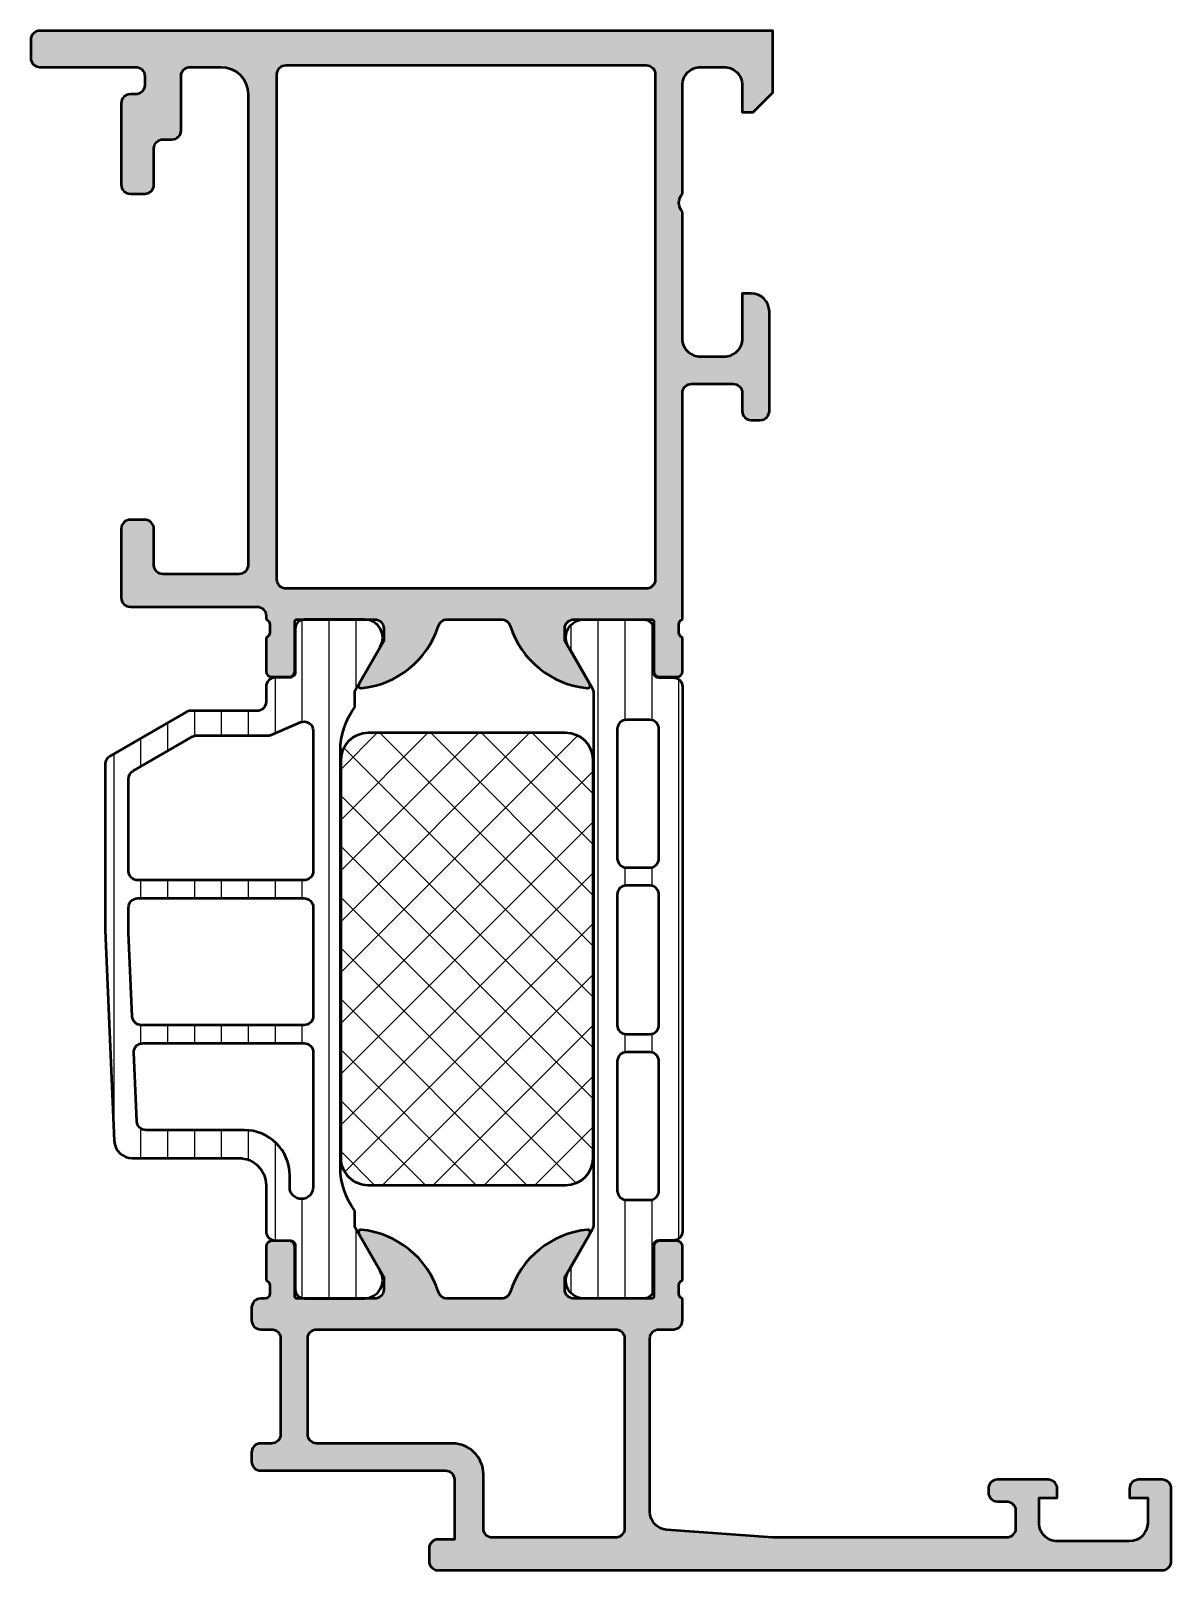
# Model space of a CAD drawing. Extents: x -15 to 48, y 0 to 85.
import ezdxf

# ---------------------------------------------------------------- set-up
doc = ezdxf.new("R2010")
doc.units = 0
for name, color, linetype, lineweight in [('0S-Alu contour', 7, 'Continuous', 50), ('0S-Alu hatch', 252, 'Continuous', 25), ('0S-Plastic contour', 254, 'Continuous', 50), ('0S-Plastic hatch', 253, 'Continuous', 25), ('0S-PT contour', 91, 'Continuous', 50), ('0S-PT hatch', 103, 'Continuous', 25)]:
    doc.layers.add(name, color=color, linetype=linetype, lineweight=lineweight)
pattern_1 = [(90, (0, 0), (-1.4859, 0), [])]

# ---------------------------------------------------------------- blocks, each defined once
blk = doc.blocks.new('345330__E24FD26E_8990_42D9_B0B6_DCE281E644BD_')
at = {"layer": '0S-Alu hatch'}
h = blk.add_hatch(color=256, dxfattribs=at)
edge = h.paths.add_edge_path()
edge.add_arc((-2.299999997731227, 13.79995432462669), 0.4999999999999787, 180, 269.9999999999992)
edge.add_line((-2.299999997731234, 13.29995432462671), (-1.699999997731225, 13.29995432462671))
edge.add_ellipse((-1.699999997731224, 12.79995432462672), major_axis=(-0.4999999999999841, 0), ratio=1, start_angle=180, end_angle=270.0000000000001, ccw=False)
edge.add_line((-1.199999997731239, 12.79995432462672), (-1.199999997731211, 7.499954324626713))
edge.add_ellipse((-1.69999999773124, 7.499954324626727), major_axis=(-0.5000000000000289, 0), ratio=1, start_angle=89.99999999999687, end_angle=180, ccw=False)
edge.add_line((-1.699999997731268, 6.999954324626699), (-2.299999997731234, 6.999954324626699))
edge.add_arc((-2.299999997731248, 6.499954324626713), 0.4999999999999858, 89.99999999999837, 180)
edge.add_line((-2.799999997731234, 6.499954324626713), (-2.799999997731219, 5.999954324626699))
edge.add_arc((-2.299999997731219, 5.999954324626699), 0.5, 180, 270)
edge.add_line((-2.299999997731219, 5.499954324626699), (7.900000002268782, 5.499954324626699))
edge.add_ellipse((7.900000002268781, 4.999954324626698), major_axis=(-0.5000000000000009, 0), ratio=1, start_angle=180, end_angle=269.9999999999999, ccw=False)
edge.add_line((8.400000002268783, 4.999954324626699), (8.400000002268769, 1.699954324626716))
edge.add_line((8.400000002268769, 1.699954324626716), (7.500000002268762, 1.699954324626688))
edge.add_arc((7.500000002268762, 1.199954324626702), 0.4999999999999858, 90, 180)
edge.add_line((7.000000002268777, 1.199954324626702), (7.000000002268777, 0.4999543246266996))
edge.add_arc((7.500000002268784, 0.4999543246267067), 0.5000000000000071, 180, 269.9999999999992)
edge.add_line((7.500000002268777, -4.56753733005e-05), (47.50000000226878, -4.56753733005e-05))
edge.add_arc((47.50000000226878, 0.4999543246267013), 0.5000000000000018, 270, 360)
edge.add_line((48.00000000226877, 0.4999543246267013), (48.00000000226877, 4.499954324626699))
edge.add_arc((47.50000000226878, 4.499954324626701), 0.4999999999999983, 0, 90)
edge.add_line((47.50000000226878, 4.999954324626699), (46.20000000226877, 4.999954324626699))
edge.add_arc((46.20000000226878, 4.499954324626703), 0.4999999999999965, 90.00000000000081, 180)
edge.add_line((45.70000000226878, 4.499954324626703), (45.70000000226878, 3.999954324626699))
edge.add_line((45.70000000226878, 3.999954324626699), (46.70000000226878, 3.999954324626699))
edge.add_line((46.70000000226878, 3.999954324626699), (46.70000000226878, 2.599954324626708))
edge.add_ellipse((45.70000000226877, 2.599954324626715), major_axis=(-1.000000000000007, 0), ratio=1, start_angle=90.0000000000008, end_angle=180, ccw=False)
edge.add_line((45.70000000226879, 1.599954324626708), (41.70000000226878, 1.599954324626708))
edge.add_ellipse((41.70000000226877, 2.599954324626701), major_axis=(-0.9999999999999932, 0), ratio=1, start_angle=0, end_angle=90.0000000000004, ccw=False)
edge.add_line((40.70000000226878, 2.599954324626699), (40.70000000226878, 3.999954324626699))
edge.add_line((40.70000000226878, 3.999954324626699), (41.70000000226878, 3.999954324626699))
edge.add_line((41.70000000226878, 3.999954324626699), (41.70000000226878, 4.499954324626699))
edge.add_arc((41.20000000226879, 4.499954324626692), 0.4999999999999929, 0, 90.00000000000081)
edge.add_line((41.20000000226878, 4.999954324626685), (38.40000000226878, 4.999954324626713))
edge.add_arc((38.4000000022688, 4.499954324626699), 0.5000000000000142, 90.0000000000016, 180)
edge.add_line((37.90000000226878, 4.499954324626699), (37.90000000226878, 4.299954324626696))
edge.add_arc((38.40000000226878, 4.299954324626696), 0.5, 180, 270)
edge.add_line((38.40000000226878, 3.799954324626696), (38.90000000226878, 3.799954324626696))
edge.add_ellipse((38.90000000226879, 3.299954324626702), major_axis=(-0.4999999999999947, 0), ratio=1, start_angle=180, end_angle=270.0000000000008, ccw=False)
edge.add_line((39.40000000226878, 3.299954324626696), (39.40000000226878, 2.299954324626696))
edge.add_ellipse((38.90000000226878, 2.299954324626717), major_axis=(-0.5000000000000071, 0), ratio=1, start_angle=90, end_angle=180, ccw=False)
edge.add_line((38.90000000226878, 1.79995432462671), (26.00000000226871, 1.799954324626725))
edge.add_line((26.00000000226871, 1.799954324626725), (20.12666855923272, 2.231816930732279))
edge.add_ellipse((20.20000000226877, 3.229124556022594), major_axis=(-0.9999999999999788, 0), ratio=1, start_angle=0, end_angle=85.7946429982913, ccw=False)
edge.add_line((19.20000000226879, 3.229124556022593), (19.20000000226877, 12.79995432462669))
edge.add_ellipse((19.7000000022688, 12.79995432462668), major_axis=(-0.5000000000000285, 0), ratio=1, start_angle=269.9999999999984, end_angle=360, ccw=False)
edge.add_line((19.70000000226881, 13.29995432462671), (20.5000000022688, 13.29995432462671))
edge.add_arc((20.50000000226879, 13.79995432462671), 0.4999999999999965, 270.0000000000012, 360)
edge.add_line((21.00000000226879, 13.79995432462671), (21.00000000226879, 14.99999999690097))
edge.add_ellipse((21.07883644970614, 15.26752059192881), major_axis=(-0.2788950594911806, 0), ratio=1, start_angle=-1.164589374097602, end_angle=73.5801235805078, ccw=False)
edge.add_line((20.799999, 15.27318899999148), (20.799999, 15.72678299999149))
edge.add_ellipse((21.07886709564317, 15.73244365946855), major_axis=(-0.2789255417371436, 0), ratio=1, start_angle=-73.57540544464308, end_angle=1.1628700728883814, ccw=False)
edge.add_line((20.99999999999999, 15.99998699999149), (21, 17.87999799999999))
edge.add_arc((20.7, 17.879998), 0.3000000000000007, 0, 90)
edge.add_line((20.7, 18.179998), (19.72002568095722, 18.179998))
edge.add_arc((19.72002568095722, 17.87999799999999), 0.3000000000000114, 90.00000000000067, 180)
edge.add_line((19.42002568095721, 17.87999799999999), (19.42002568095722, 15.12))
edge.add_ellipse((19.30002568095722, 15.11999999999999), major_axis=(-0.120000000000001, 0), ratio=1, start_angle=90, end_angle=180, ccw=False)
edge.add_line((19.30002568095721, 14.99999999999999), (15.00000000000001, 15))
edge.add_ellipse((15, 15.5), major_axis=(-0.5, 0), ratio=1, start_angle=0, end_angle=90.00000000000102, ccw=False)
edge.add_line((14.5, 15.5), (14.49999999999999, 16.19999999999999))
edge.add_line((14.49999999999999, 16.19999999999999), (15.88149545762236, 18.59282032302756))
edge.add_arc((15.7618802153517, 18.66188021535171), 0.1381197846482991, 329.999999999999, 455.6225775507923)
edge.add_arc((16.23822324117372, 13.82339113815215), 5.000000000000035, 95.62257755079254, 162.2515836439289)
edge.add_ellipse((10.99999999999992, 15.49999999999997), major_axis=(-0.4999999999999644, 0), ratio=1, start_angle=90.00000000001017, end_angle=162.2515836439397, ccw=False)
edge.add_line((11, 15), (8.000000000000007, 14.99999999999999))
edge.add_ellipse((8.000000000000014, 15.50000000000005), major_axis=(-0.5000000000000587, 0), ratio=1, start_angle=17.748416356069185, end_angle=89.9999999999992, ccw=False)
edge.add_arc((2.761776758826194, 13.82339113815223), 4.99999999999996, 17.7484163560702, 84.37742244920626)
edge.add_arc((3.238119784648304, 18.6618802153517), 0.1381197846483025, 84.37742244920518, 209.9999999999951)
edge.add_line((3.118504542377633, 18.59282032302755), (4.499999999999992, 16.19999999999999))
edge.add_line((4.499999999999992, 16.19999999999999), (4.499999999999992, 15.50000000000002))
edge.add_ellipse((3.99999999999998, 15.50000000000001), major_axis=(-0.5000000000000129, 0), ratio=1, start_angle=90.00000000000148, end_angle=180, ccw=False)
edge.add_line((3.999999999999992, 15), (-0.3000103641063774, 15))
edge.add_ellipse((-0.3000103641063769, 15.12), major_axis=(-0.1200000000000045, 0), ratio=1, start_angle=0, end_angle=89.99999999999977, ccw=False)
edge.add_line((-0.420010364106382, 15.12), (-0.4200103641063464, 17.88003574261858))
edge.add_arc((-0.720010364106372, 17.88003574261856), 0.3000000000000256, 0, 90.00000000000406)
edge.add_line((-0.7200103641063933, 18.18003574261858), (-1.699984683149146, 18.18003574261859))
edge.add_arc((-1.699984683149125, 17.88003574261857), 0.3000000000000185, 90.00000000000406, 180)
edge.add_line((-1.999984683149143, 17.88003574261857), (-1.999984683149165, 16.00002474261007))
edge.add_ellipse((-2.078851778792333, 15.73248140208711), major_axis=(-0.2789255417371664, 0), ratio=1, start_angle=178.8371299271148, end_angle=253.5754054446461, ccw=False)
edge.add_line((-1.799983683149148, 15.72682074261006), (-1.79998368314915, 15.2732267426101))
edge.add_ellipse((-2.078883394668599, 15.26752665095756), major_axis=(-0.2789579540548705, 0), ratio=1, start_angle=106.4261227247843, end_angle=181.1708356793903, ccw=False)
edge.add_line((-1.999999997731236, 14.99995432462671), (-2.299999997731219, 14.99995432462671))
edge.add_arc((-2.299999997731212, 14.4999543246267), 0.5000000000000071, 90.00000000000081, 180)
edge.add_line((-2.799999997731219, 14.4999543246267), (-2.799999997731205, 13.79995432462669))
edge = h.paths.add_edge_path()
edge.add_line((0.3000000022687743, 7.499954324626713), (0.3000000022687601, 12.79995432462669))
edge.add_ellipse((0.8000000022687672, 12.7999543246267), major_axis=(-0.5000000000000071, 0), ratio=1, start_angle=270.0000000000008, end_angle=360, ccw=False)
edge.add_line((0.8000000022687601, 13.29995432462671), (17.30000000226878, 13.29995432462669))
edge.add_ellipse((17.30000000226878, 12.79995432462669), major_axis=(-0.5, 0), ratio=1, start_angle=180, end_angle=270, ccw=False)
edge.add_line((17.80000000226878, 12.79995432462669), (17.80000000226878, 2.299954324626696))
edge.add_ellipse((17.30000000226878, 2.299954324626696), major_axis=(-0.5, 0), ratio=1, start_angle=90, end_angle=180, ccw=False)
edge.add_line((17.30000000226878, 1.799954324626696), (10.50000000226879, 1.799954324626696))
edge.add_ellipse((10.50000000226879, 2.29995432462671), major_axis=(-0.5000000000000142, 0), ratio=1, start_angle=0, end_angle=90, ccw=False)
edge.add_line((10.00000000226878, 2.29995432462671), (10.00000000226879, 5.299954324626702))
edge.add_arc((8.300000002268796, 5.299954324626702), 1.699999999999997, 0, 90.00000000000024)
edge.add_line((8.300000002268789, 6.999954324626699), (0.8000000022687743, 6.999954324626713))
edge.add_ellipse((0.8000000022687743, 7.499954324626713), major_axis=(-0.5, 0), ratio=1, start_angle=0, end_angle=90, ccw=False)
at = {"layer": '0S-Alu contour', "color": 7}
for points in [[(-1.999984683149143, 17.88003574261857), (-1.999984683149165, 16.00002474261007)], [(-0.7200103641063933, 18.18003574261858), (-1.699984683149146, 18.18003574261859)], [(-0.420010364106382, 15.12), (-0.4200103641063464, 17.88003574261858)], [(3.118504542377633, 18.59282032302755), (4.499999999999992, 16.19999999999999), (4.499999999999992, 15.50000000000002)], [(14.5, 15.5), (14.49999999999999, 16.19999999999999), (15.88149545762236, 18.59282032302756)], [(19.42002568095721, 17.87999799999999), (19.42002568095722, 15.12)], [(20.7, 18.179998), (19.72002568095722, 18.179998)], [(20.99999999999999, 15.99998699999149), (21, 17.87999799999999)], [(-1.799983683149148, 15.72682074261006), (-1.79998368314915, 15.2732267426101)], [(20.799999, 15.27318899999148), (20.799999, 15.72678299999149)], [(-2.799999997731219, 14.4999543246267), (-2.799999997731205, 13.79995432462669)], [(-1.999999997731236, 14.99995432462671), (-2.299999997731219, 14.99995432462671)], [(3.999999999999992, 15), (-0.3000103641063774, 15)], [(11, 15), (8.000000000000007, 14.99999999999999)], [(19.30002568095721, 14.99999999999999), (15.00000000000001, 15)], [(21.00000000226879, 13.79995432462671), (21.00000000226879, 14.99999999690097)], [(-2.299999997731234, 13.29995432462671), (-1.699999997731225, 13.29995432462671)], [(-1.199999997731239, 12.79995432462672), (-1.199999997731211, 7.499954324626713)], [(0.3000000022687743, 7.499954324626713), (0.3000000022687601, 12.79995432462669)], [(0.8000000022687601, 13.29995432462671), (17.30000000226878, 13.29995432462669)], [(17.80000000226878, 12.79995432462669), (17.80000000226878, 2.299954324626696)], [(19.20000000226879, 3.229124556022593), (19.20000000226877, 12.79995432462669)], [(19.70000000226881, 13.29995432462671), (20.5000000022688, 13.29995432462671)], [(-1.699999997731268, 6.999954324626699), (-2.299999997731234, 6.999954324626699)], [(8.300000002268789, 6.999954324626699), (0.8000000022687743, 6.999954324626713)], [(-2.799999997731234, 6.499954324626713), (-2.799999997731219, 5.999954324626699)], [(-2.299999997731219, 5.499954324626699), (7.900000002268782, 5.499954324626699)], [(10.00000000226878, 2.29995432462671), (10.00000000226879, 5.299954324626702)], [(8.400000002268783, 4.999954324626699), (8.400000002268769, 1.699954324626716), (7.500000002268762, 1.699954324626688)], [(37.90000000226878, 4.499954324626699), (37.90000000226878, 4.299954324626696)], [(41.20000000226878, 4.999954324626685), (38.40000000226878, 4.999954324626713)], [(40.70000000226878, 2.599954324626699), (40.70000000226878, 3.999954324626699), (41.70000000226878, 3.999954324626699), (41.70000000226878, 4.499954324626699)], [(45.70000000226878, 4.499954324626703), (45.70000000226878, 3.999954324626699), (46.70000000226878, 3.999954324626699), (46.70000000226878, 2.599954324626708)], [(47.50000000226878, 4.999954324626699), (46.20000000226877, 4.999954324626699)], [(48.00000000226877, 0.4999543246267013), (48.00000000226877, 4.499954324626699)], [(38.40000000226878, 3.799954324626696), (38.90000000226878, 3.799954324626696)], [(39.40000000226878, 3.299954324626696), (39.40000000226878, 2.299954324626696)], [(17.30000000226878, 1.799954324626696), (10.50000000226879, 1.799954324626696)], [(38.90000000226878, 1.79995432462671), (26.00000000226871, 1.799954324626725), (20.12666855923272, 2.231816930732279)], [(7.000000002268777, 1.199954324626702), (7.000000002268777, 0.4999543246266996)], [(45.70000000226879, 1.599954324626708), (41.70000000226878, 1.599954324626708)], [(7.500000002268777, -4.56753733005e-05), (47.50000000226878, -4.56753733005e-05)]]:
    blk.add_lwpolyline(points, dxfattribs=at)
for centre, radius, start, end in [((3.238119784648304, 18.6618802153517), 0.1381197846483025, 84.37742244920518, 209.9999999999951), ((2.761776758826194, 13.82339113815223), 4.99999999999996, 17.7484163560702, 84.37742244920626), ((16.23822324117372, 13.82339113815215), 5.000000000000035, 95.62257755079254, 162.2515836439289), ((15.7618802153517, 18.66188021535171), 0.1381197846482991, 329.999999999999, 95.62257755079234), ((-1.699984683149125, 17.88003574261857), 0.3000000000000185, 90.00000000000406, 180), ((-0.720010364106372, 17.88003574261856), 0.3000000000000256, 0, 90.00000000000406), ((19.72002568095722, 17.87999799999999), 0.3000000000000114, 90.00000000000067, 180), ((20.7, 17.879998), 0.3000000000000007, 0, 90), ((-2.299999997731212, 14.4999543246267), 0.5000000000000071, 90.00000000000081, 180), ((-2.299999997731227, 13.79995432462669), 0.4999999999999787, 180, 269.9999999999992), ((20.50000000226879, 13.79995432462671), 0.4999999999999965, 270.0000000000012, 0), ((-2.299999997731248, 6.499954324626713), 0.4999999999999858, 89.99999999999837, 180), ((8.300000002268796, 5.299954324626702), 1.699999999999997, 0, 90.00000000000024), ((-2.299999997731219, 5.999954324626699), 0.5, 180, 270), ((38.4000000022688, 4.499954324626699), 0.5000000000000142, 90.0000000000016, 180), ((38.40000000226878, 4.299954324626696), 0.5, 180, 270), ((41.20000000226879, 4.499954324626692), 0.4999999999999929, 0, 90.00000000000081), ((46.20000000226878, 4.499954324626703), 0.4999999999999965, 90.00000000000081, 180), ((47.50000000226878, 4.499954324626701), 0.4999999999999983, 0, 90), ((7.500000002268762, 1.199954324626702), 0.4999999999999858, 90, 180), ((7.500000002268784, 0.4999543246267067), 0.5000000000000071, 180, 269.9999999999992), ((47.50000000226878, 0.4999543246267013), 0.5000000000000018, 270, 0)]:
    blk.add_arc(centre, radius, start, end, dxfattribs=at)
at = {"layer": '0S-Alu contour', "color": 7, "extrusion": (0, 0, -1)}
for centre, radius, start, end in [((2.078851778792333, 15.73248140208711), 0.2789255417371664, 106.4245945553539, 181.1628700728853), ((-3.99999999999998, 15.50000000000001), 0.5000000000000129, 180, 269.9999999999985), ((-8.000000000000014, 15.50000000000005), 0.5000000000000587, 270.0000000000008, 342.2515836439308), ((-10.99999999999992, 15.49999999999997), 0.4999999999999644, 197.7484163560604, 269.9999999999898), ((-15, 15.5), 0.5, 269.999999999999, 0), ((-21.07886709564317, 15.73244365946855), 0.2789255417371436, 358.8371299271116, 73.57540544464322), ((2.078883394668599, 15.26752665095756), 0.2789579540548705, 178.8291643206097, 253.5738772752157), ((0.3000103641063769, 15.12), 0.1200000000000045, 270.0000000000002, 0), ((-19.30002568095722, 15.11999999999999), 0.120000000000001, 180, 270), ((-21.07883644970614, 15.26752059192881), 0.2788950594911806, 286.4198764194923, 1.16458937409755), ((1.699999997731224, 12.79995432462672), 0.4999999999999841, 89.99999999999991, 180), ((-0.8000000022687672, 12.7999543246267), 0.5000000000000071, 0, 89.9999999999992), ((-17.30000000226878, 12.79995432462669), 0.5, 90, 180), ((-19.7000000022688, 12.79995432462668), 0.5000000000000285, 0, 90.0000000000016), ((1.69999999773124, 7.499954324626727), 0.5000000000000289, 180, 270.0000000000032), ((-0.8000000022687743, 7.499954324626713), 0.5, 270, 0), ((-7.900000002268781, 4.999954324626698), 0.5000000000000009, 90.0000000000001, 180), ((-38.90000000226879, 3.299954324626702), 0.4999999999999947, 89.9999999999992, 180), ((-20.20000000226877, 3.229124556022594), 0.9999999999999788, 274.2053570017087, 0), ((-41.70000000226877, 2.599954324626701), 0.9999999999999932, 269.9999999999996, 0), ((-45.70000000226877, 2.599954324626715), 1.000000000000007, 180, 269.9999999999992), ((-10.50000000226879, 2.29995432462671), 0.5000000000000142, 270, 0), ((-17.30000000226878, 2.299954324626696), 0.5, 180, 270), ((-38.90000000226878, 2.299954324626717), 0.5000000000000071, 180, 270)]:
    blk.add_arc(centre, radius, start, end, dxfattribs=at)
blk = doc.blocks.new('374900__6B249448_A256_4F6C_8E8B_6BD44693D9E1_')
at = {"layer": '0S-PT hatch'}
h = blk.add_hatch(dxfattribs=at)
h.set_pattern_fill('ANSI37', color=256, scale=0.625, angle=90, style=0)
h.set_pattern_definition([(135, (0, 0), (-1.403165018917055, -1.403165018917055), []), (225, (0, 0), (1.403165018917055, -1.403165018917055), [])])
edge = h.paths.add_edge_path()
edge.add_ellipse((14.54427072384692, 44.75000665683121), major_axis=(-1.500004943887955, 0), ratio=1, start_angle=180.0001888423018, end_angle=269.9998111583244, ccw=False)
edge.add_line((16.04427566772673, 44.75001160072741), (16.04427566772673, 22.75001160071103))
edge.add_ellipse((14.54427388723623, 22.75001338120153), major_axis=(-1.500001780491556, 0), ratio=1, start_angle=90.00006800964672, end_angle=179.9999319815088, ccw=False)
edge.add_line((14.54427566772673, 21.25001160071104), (3.644243242799973, 21.25001160071104))
edge.add_ellipse((3.644243760198809, 22.75001211810938), major_axis=(-1.50000051739843, 0), ratio=1, start_angle=-1.976628891497967e-05, end_angle=89.99998023682713, ccw=False)
edge.add_line((2.144243242800468, 22.75001263558979), (2.144243242800463, 44.75001160071103))
edge.add_ellipse((3.644246923387756, 44.75000792012374), major_axis=(-1.500003680591808, 0), ratio=1, start_angle=270.00014058775247, end_angle=359.99985940963523, ccw=False)
edge.add_line((3.644243242799973, 46.25001160071103), (14.54427566772673, 46.25001160071103))
at = {"layer": '0S-PT contour', "color": 7}
for points in [[(3.644243242799973, 46.25001160071103), (14.54427566772673, 46.25001160071103)], [(2.144243242800468, 22.75001263558979), (2.144243242800463, 44.75001160071103)], [(16.04427566772673, 44.75001160072741), (16.04427566772673, 22.75001160071103)], [(14.54427566772673, 21.25001160071104), (3.644243242799973, 21.25001160071104)]]:
    blk.add_lwpolyline(points, dxfattribs=at)
at = {"layer": '0S-PT contour', "color": 7, "extrusion": (0, 0, -1)}
for centre, radius, start, end in [((-3.644246923387756, 44.75000792012374), 1.500003680591808, 0.0001405903647796, 89.99985941224755), ((-14.54427072384692, 44.75000665683121), 1.500004943887955, 90.00018884167561, 179.9998111576982), ((-3.644243760198809, 22.75001211810938), 1.50000051739843, 270.0000197631729, 1.97662889618e-05), ((-14.54427388723623, 22.75001338120153), 1.500001780491556, 180.0000680184912, 269.9999319903533)]:
    blk.add_arc(centre, radius, start, end, dxfattribs=at)
blk = doc.blocks.new('244381__7B6B26BC_BFB9_4F23_840B_4B19E5A4386F___46E7874B_9D1A_4E1A_9B31_DC83ACA8F3F4_')
at = {"layer": '0S-Plastic hatch'}
h = blk.add_hatch(dxfattribs=at)
h.set_pattern_fill('ANSI31', color=256, scale=0.4680000000000001, angle=45, style=0)
h.set_pattern_definition(pattern_1)
edge = h.paths.add_edge_path()
edge.add_line((21, 48.79000300000003), (21, 18.70752870143619))
edge.add_ellipse((20.5000026789092, 18.70752602252699), major_axis=(-0.4999973210979719, 0), ratio=1, start_angle=89.99969301797302, end_angle=180.000306982385, ccw=False)
edge.add_line((20.5, 18.20752870143619), (19.68966866666667, 18.20752870143619))
edge.add_arc((19.68966866666667, 17.90752870143619), 0.3000000000000043, 90, 180)
edge.add_line((19.38966866666666, 17.90752870143619), (19.39000061706369, 15.50753031849988))
edge.add_ellipse((18.89000463962508, 15.50752767887479), major_axis=(-0.4999959774455726, 0), ratio=1, start_angle=89.99969751881372, end_angle=180.0003024817733, ccw=False)
edge.add_line((18.890002, 15.00753170143619), (15.41346050190053, 15.0075317014362))
edge.add_ellipse((15.55577115089187, 15.99734977615904), major_axis=(-0.9999960709244653, 0), ratio=1, start_angle=-32.727016099840114, end_angle=81.8183919481009, ccw=False)
edge.add_line((14.71451850190053, 16.53798470143618), (16.03298821638713, 18.82164154818644))
edge.add_arc((15.59997549965673, 19.07164152248601), 0.5000000000000319, 330.0000034006555, 360.0000599103377)
edge.add_line((16.09997549965649, 19.07164204530234), (16.09997549965649, 48.42589070171888))
edge.add_arc((15.59997549965675, 48.4258901789502), 0.5000000000000085, 5.98981694121e-05, 29.99999659934507)
edge.add_line((16.03298821638713, 48.67589015324977), (14.71451850190053, 50.95954700000003))
edge.add_ellipse((15.55577115089186, 51.50018192527718), major_axis=(-0.9999960709244679, 0), ratio=1, start_angle=-81.81839194810078, end_angle=32.72701609984108, ccw=False)
edge.add_line((15.41346050190052, 52.49000000000002), (18.890002, 52.49000000000003))
edge.add_ellipse((18.89000463962507, 51.99000402256142), major_axis=(-0.4999959774455833, 0), ratio=1, start_angle=179.9996975182268, end_angle=270.0003024811858, ccw=False)
edge.add_line((19.39000061706369, 51.99000138293122), (19.38966866666666, 49.59000300000003))
edge.add_arc((19.68966866666666, 49.59000300000003), 0.3000000000000014, 180, 270)
edge.add_line((19.68966866666666, 49.29000300000002), (20.5, 49.29000300000002))
edge.add_ellipse((20.5000026789092, 48.79000567890923), major_axis=(-0.499997321097979, 0), ratio=1, start_angle=179.9996930176151, end_angle=270.0003069820262, ccw=False)
edge = h.paths.add_edge_path()
edge.add_arc((17.90002982652115, 46.44912893736438), 0.5000435613285616, 90.00499110831119, 179.9950088916195)
edge.add_line((17.39998626708985, 46.44917249679628), (17.39998626708984, 39.29914665222171))
edge.add_arc((17.90002982652115, 39.29919021165301), 0.5000435613285635, 180.0049911083805, 269.9950088916888)
edge.add_line((17.89998626708984, 38.79914665222171), (19.19999504089355, 38.79914665222171))
edge.add_arc((19.19995148146225, 39.29919021165301), 0.5000435613285635, 270.0049911083112, 359.9950088916195)
edge.add_line((19.69999504089355, 39.2991466522211), (19.69999504089355, 46.44917249679568))
edge.add_arc((19.19995148146225, 46.44912893736438), 0.5000435613285628, 0.0049911083804904, 89.99500889168881)
edge.add_line((19.19999504089355, 46.94917249679568), (17.89998626708984, 46.94917249679568))
edge = h.paths.add_edge_path()
edge.add_line((17.39998626708984, 37.29914665222171), (17.39998626708984, 30.09917297363284))
edge.add_arc((17.89993549315565, 30.09912219969865), 0.4999492286440643, 179.9941811448113, 270.0058188551492)
edge.add_line((17.89998626708984, 29.59917297363284), (19.19999504089355, 29.59917297363284))
edge.add_arc((19.20004581482774, 30.09912219969866), 0.4999492286440736, 269.9941811448516, 360.0058188552513)
edge.add_line((19.69999504089356, 30.09917297363319), (19.69999504089355, 37.29914665222171))
edge.add_arc((19.20004581482774, 37.2991974261559), 0.4999492286440654, 359.9941811448113, 450.0058188551488)
edge.add_line((19.19999504089355, 37.79914665222171), (17.89998626708984, 37.79914665222171))
edge.add_arc((17.89993549315565, 37.2991974261559), 0.4999492286440648, 89.99418114485078, 180.0058188551886)
edge = h.paths.add_edge_path()
edge.add_line((17.39998626708984, 28.09917297363284), (17.4000015258789, 20.94914855957034))
edge.add_arc((17.90004508531021, 20.94919211900164), 0.5000435613285635, 180.0049911083805, 269.9950088916888)
edge.add_line((17.9000015258789, 20.44914855957033), (19.20001029968261, 20.44914855957033))
edge.add_arc((19.19998271614516, 20.94916088370977), 0.5000123249002697, 270.0031607626499, 359.9985877925767)
edge.add_line((19.69999504089355, 20.94914855957136), (19.69999504089355, 28.09917297363284))
edge.add_arc((19.19995148146225, 28.09912941420153), 0.5000435613285641, 0.0049911083804904, 89.99500889168881)
edge.add_line((19.19999504089355, 28.59917297363283), (17.89998626708984, 28.59917297363283))
edge.add_arc((17.90002982652114, 28.09912941420154), 0.5000435613285599, 90.00499110831078, 179.9950088916195)
at = {"layer": '0S-Alu contour', "color": 7}
for points in [[(19.19999504089355, 46.94917249679568), (17.89998626708984, 46.94917249679568)], [(17.39998626708985, 46.44917249679628), (17.39998626708984, 39.29914665222171)], [(19.69999504089355, 39.2991466522211), (19.69999504089355, 46.44917249679568)], [(17.89998626708984, 38.79914665222171), (19.19999504089355, 38.79914665222171)], [(19.19999504089355, 37.79914665222171), (17.89998626708984, 37.79914665222171)], [(17.39998626708984, 37.29914665222171), (17.39998626708984, 30.09917297363284)], [(19.69999504089356, 30.09917297363319), (19.69999504089355, 37.29914665222171)], [(17.89998626708984, 29.59917297363284), (19.19999504089355, 29.59917297363284)], [(17.39998626708984, 28.09917297363284), (17.4000015258789, 20.94914855957034)], [(19.19999504089355, 28.59917297363283), (17.89998626708984, 28.59917297363283)], [(19.69999504089355, 20.94914855957136), (19.69999504089355, 28.09917297363284)], [(17.9000015258789, 20.44914855957033), (19.20001029968261, 20.44914855957033)]]:
    blk.add_lwpolyline(points, dxfattribs=at)
for centre, radius, start, end in [((17.90002982652115, 46.44912893736438), 0.5000435613285616, 90.00499110831119, 179.9950088916195), ((19.19995148146225, 46.44912893736438), 0.5000435613285628, 0.0049911083804904, 89.99500889168881), ((17.90002982652115, 39.29919021165301), 0.5000435613285635, 180.0049911083805, 269.9950088916888), ((19.19995148146225, 39.29919021165301), 0.5000435613285635, 270.0049911083112, 359.9950088916195), ((17.89993549315565, 37.2991974261559), 0.4999492286440648, 89.99418114485078, 180.0058188551886), ((19.20004581482774, 37.2991974261559), 0.4999492286440654, 359.9941811448113, 90.0058188551488), ((17.89993549315565, 30.09912219969865), 0.4999492286440643, 179.9941811448113, 270.0058188551492), ((19.20004581482774, 30.09912219969866), 0.4999492286440736, 269.9941811448516, 0.0058188552513184), ((17.90002982652114, 28.09912941420154), 0.5000435613285599, 90.00499110831078, 179.9950088916195), ((19.19995148146225, 28.09912941420153), 0.5000435613285641, 0.0049911083804904, 89.99500889168881), ((17.90004508531021, 20.94919211900164), 0.5000435613285635, 180.0049911083805, 269.9950088916888), ((19.19998271614516, 20.94916088370977), 0.5000123249002697, 270.0031607626499, 359.9985877925767)]:
    blk.add_arc(centre, radius, start, end, dxfattribs=at)
at = {"layer": '0S-Plastic contour', "color": 7}
for points in [[(15.41346050190052, 52.49000000000002), (18.890002, 52.49000000000003)], [(19.39000061706369, 51.99000138293122), (19.38966866666666, 49.59000300000003)], [(16.03298821638713, 48.67589015324977), (14.71451850190053, 50.95954700000003)], [(19.68966866666666, 49.29000300000002), (20.5, 49.29000300000002)], [(21, 48.79000300000003), (21, 18.70752870143619)], [(16.09997549965649, 19.07164204530234), (16.09997549965649, 48.42589070171888)], [(14.71451850190053, 16.53798470143618), (16.03298821638713, 18.82164154818644)], [(19.38966866666666, 17.90752870143619), (19.39000061706369, 15.50753031849988)], [(20.5, 18.20752870143619), (19.68966866666667, 18.20752870143619)], [(18.890002, 15.00753170143619), (15.41346050190053, 15.0075317014362)]]:
    blk.add_lwpolyline(points, dxfattribs=at)
at = {"layer": '0S-Plastic contour', "color": 7, "extrusion": (0, 0, -1)}
for centre, radius, start, end in [((-15.55577115089186, 51.50018192527718), 0.9999960709244679, 327.272983900159, 81.81839194810085), ((-18.89000463962507, 51.99000402256142), 0.4999959774455833, 89.99969751881414, 180.0003024817733), ((-20.5000026789092, 48.79000567890923), 0.499997321097979, 89.99969301797381, 180.0003069823849), ((-20.5000026789092, 18.70752602252699), 0.4999973210979719, 179.999693017615, 270.000306982027), ((-15.55577115089187, 15.99734977615904), 0.9999960709244653, 278.1816080518991, 32.72701609984011), ((-18.89000463962508, 15.50752767887479), 0.4999959774455726, 179.9996975182267, 270.0003024811863)]:
    blk.add_arc(centre, radius, start, end, dxfattribs=at)
at = {"layer": '0S-Plastic contour', "color": 7}
for centre, radius, start, end in [((19.68966866666666, 49.59000300000003), 0.3000000000000014, 180, 270), ((15.59997549965675, 48.4258901789502), 0.5000000000000085, 5.98981694121e-05, 29.99999659934507), ((15.59997549965673, 19.07164152248601), 0.5000000000000319, 330.0000034006555, 5.99103376539e-05), ((19.68966866666667, 17.90752870143619), 0.3000000000000043, 90, 180)]:
    blk.add_arc(centre, radius, start, end, dxfattribs=at)
blk = doc.blocks.new('244381__ED2F94D1_39F5_4B92_9C8B_B03B4E3F4831___7D7D68F4_5878_469E_8B40_FDEA2C08D564_')
at = {"layer": '0S-Plastic hatch'}
h = blk.add_hatch(dxfattribs=at)
h.set_pattern_fill('ANSI31', color=256, scale=0.4680000000000001, angle=45, style=0)
h.set_pattern_definition(pattern_1)
edge = h.paths.add_edge_path()
edge.add_line((-10.89758200035435, 44.50316090240487), (-10.89758200035435, 35.3627818574877))
edge.add_arc((-10.3975820003602, 35.3627818574877), 0.4999999999941452, 180, 182.4989441425423)
edge.add_line((-10.89710651297362, 35.34098136913375), (-10.38942638191638, 23.70827544473198))
edge.add_arc((-9.390377356677888, 23.75187642144039), 0.9999999999999598, 182.4989441425417, 269.9999982466169)
edge.add_line((-9.390377387280196, 22.75187642144043), (-3.499840546476605, 22.75187624117596))
edge.add_ellipse((-3.49984059238018, 21.25187624117596), major_axis=(-1.500000000000003, 0), ratio=1, start_angle=179.9951434523418, end_angle=269.99999824661256, ccw=False)
edge.add_line((-1.999840597768722, 21.25174909705574), (-2.000056037515534, 18.71006949459774))
edge.add_arc((-1.500056039311715, 18.71002711322405), 0.4999999999999992, 179.9951434523416, 269.9999999999984)
edge.add_line((-1.500056039311729, 18.21002711322405), (-0.6871870310542079, 18.21002711322404))
edge.add_ellipse((-0.6871870310542298, 17.91002711322407), major_axis=(-0.2999999999999652, 0), ratio=1, start_angle=179.9920752627074, end_angle=269.9999999999958, ccw=False)
edge.add_line((-0.3871870339238282, 17.90998561939677), (-0.3875189688251908, 15.51009926960267))
edge.add_arc((0.11248102639221, 15.51003011322402), 0.500000000000007, 179.9920752627072, 269.9999999999992)
edge.add_line((0.1124810263922028, 15.01003011322401), (3.439519778134666, 15.01003011322404))
edge.add_arc((3.439519778134652, 16.01003011322405), 1.000000000000011, 270.0000000000008, 389.9999965993452)
edge.add_line((4.305545211595411, 16.51003006182318), (2.902417999645649, 18.94031801551978))
edge.add_line((2.902417999645649, 18.94031801551978), (2.902417999645649, 19.85187924730819))
edge.add_ellipse((6.102438637220951, 22.2518517302947), major_axis=(-4.000000000000031, 0), ratio=1, start_angle=0, end_angle=36.86940495720182, ccw=False)
edge.add_line((2.102438637220919, 22.25185173029469), (2.10243863722092, 45.24817147112737))
edge.add_ellipse((6.102438637220923, 45.24817147112736), major_axis=(-4.000000000000002, 0), ratio=1, start_angle=323.13059504279795, end_angle=360, ccw=False)
edge.add_line((2.902417999645657, 47.64814395411386), (2.902417999645649, 48.55974221092827))
edge.add_line((2.902417999645649, 48.55974221092827), (4.305545211595429, 50.99003016462487))
edge.add_arc((3.43951977813468, 51.49003011322401), 1.00000000000001, 330.0000034006542, 449.9999999999996)
edge.add_line((3.439519778134688, 52.49003011322402), (0.1124810263921461, 52.49003011322403))
edge.add_arc((0.1124810263921674, 51.99003011322403), 0.5, 90.00000000000244, 180.0079247372927)
edge.add_line((-0.3875189688252278, 51.9899609568452), (-0.3871870339238654, 49.59007460705116))
edge.add_ellipse((-0.687187031054255, 49.59003311322398), major_axis=(-0.2999999999999523, 0), ratio=1, start_angle=89.9999999999967, end_angle=180.0079247372928, ccw=False)
edge.add_line((-0.6871870310542719, 49.29003311322403), (-1.497749199025413, 49.29003311322403))
edge.add_arc((-1.497749199025413, 48.79003311322403), 0.5, 90, 180.0085823333159)
edge.add_line((-1.997749193416154, 48.78995821823737), (-1.997623108839896, 47.94821579699346))
edge.add_ellipse((-2.497623103230629, 47.94814090200678), major_axis=(-0.4999999999999928, 0), ratio=1, start_angle=89.9999999999983, end_angle=180.0085823333159, ccw=False)
edge.add_line((-2.497623103230644, 47.44814090200679), (-6.16310321290755, 47.44814090200685))
edge.add_arc((-6.163103212907564, 46.94814090200686), 0.4999999999999965, 89.99999999999837, 119.9999999999996)
edge.add_line((-6.413103212907559, 47.38115360389907), (-10.64761677427756, 44.93615352570119))
edge.add_arc((-10.39758200035445, 44.50316090240477), 0.4999999999999007, 120.0046013551548, 180)
edge = h.paths.add_edge_path()
edge.add_line((-9.597748248351209, 38.60002400900993), (-9.597748248351259, 43.70147544256865))
edge.add_ellipse((-9.097748248351152, 43.70147544256858), major_axis=(-0.5000000000001062, 0), ratio=1, start_angle=300.00182506558605, end_angle=360, ccw=False)
edge.add_line((-9.347762041152704, 44.13448018089034), (-6.065221167175224, 46.02979545413712))
edge.add_ellipse((-5.815207374373528, 45.59679071581559), major_axis=(-0.4999999999999858, 0), ratio=1, start_angle=270.00000000001955, end_angle=300.001825065613, ccw=False)
edge.add_line((-5.815207374373699, 46.09679071581558), (-1.856030704359511, 46.09679071581553))
edge.add_arc((-1.856030704359532, 46.59679071581574), 0.5000000000001991, 270.0000000000025, 293.5000141198519)
edge.add_line((-1.656656056897653, 46.13826072775644), (-0.0974197318214456, 46.81623643429098))
edge.add_ellipse((0.1019549156402917, 46.3577064462319), major_axis=(-0.4999999999999539, 0), ratio=1, start_angle=180, end_angle=293.5000141198464, ccw=False)
edge.add_line((0.6019549156402455, 46.3577064462319), (0.601954915640242, 38.60002400900988))
edge.add_ellipse((0.1019549156402419, 38.60002400900988), major_axis=(-0.5, 0), ratio=1, start_angle=89.9999999999992, end_angle=180, ccw=False)
edge.add_line((0.1019549156402349, 38.10002400900989), (-9.097748248351264, 38.1000240090099))
edge.add_ellipse((-9.097748248351223, 38.60002400900988), major_axis=(-0.4999999999999867, 0), ratio=1, start_angle=0, end_angle=89.99999999999511, ccw=False)
edge = h.paths.add_edge_path()
edge.add_line((-9.396195768075742, 30.57821432598436), (-9.597748248351209, 35.19452733994216))
edge.add_line((-9.597748248351209, 35.19452733994216), (-9.5977482483512, 36.6001576448283))
edge.add_ellipse((-9.097748248351174, 36.6001576448283), major_axis=(-0.5000000000000285, 0), ratio=1, start_angle=270.0000000000041, end_angle=360, ccw=False)
edge.add_line((-9.097748248351209, 37.10015764482833), (0.1019606981155761, 37.10015764482829))
edge.add_ellipse((0.1019606981155832, 36.60015764482822), major_axis=(-0.5000000000000645, 0), ratio=1, start_angle=180.0006626262622, end_angle=270.0000000000008, ccw=False)
edge.add_line((0.6019606980822103, 36.60016342733321), (0.6020376394459248, 30.60002983778345))
edge.add_ellipse((0.1020376394798887, 30.60002400900991), major_axis=(-0.5000000000000107, 0), ratio=1, start_angle=90.0000000000008, end_angle=180.0006679282465, ccw=False)
edge.add_line((0.1020376394798959, 30.1000240090099), (-8.896671656819514, 30.1000240090099))
edge.add_ellipse((-8.89667165681952, 30.6000240090099), major_axis=(-0.4999999999999984, 0), ratio=1, start_angle=2.4999987776196804, end_angle=90.0000000000008, ccw=False)
edge = h.paths.add_edge_path()
edge.add_ellipse((-8.809349813752938, 28.60002400900994), major_axis=(-0.5000000000000013, 0), ratio=1, start_angle=-90, end_angle=2.4999987776200783, ccw=False)
edge.add_line((-8.809349813752938, 29.10002400900994), (0.1020417859319593, 29.1000240090099))
edge.add_ellipse((0.1020417859319593, 28.6000240090099), major_axis=(-0.4999999999999983, 0), ratio=1, start_angle=179.9988937056871, end_angle=270, ccw=False)
edge.add_line((0.6020417858387532, 28.60001435477077), (0.6018979378449953, 21.15002400900988))
edge.add_ellipse((-0.0481020622761719, 21.15002400900988), major_axis=(-0.6500000001211673, 0), ratio=1, start_angle=0, end_angle=180, ccw=False)
edge.add_line((-0.6981020623973392, 21.15002400900988), (-0.6976060843598, 21.799704009125))
edge.add_arc((-3.197606084359804, 21.799704009125), 2.500000000000004, 0, 90.000536575947)
edge.add_line((-3.197629496902209, 24.29970400901537), (-8.643417431219888, 24.29965300911898))
edge.add_ellipse((-8.64342211372832, 24.79965300909711), major_axis=(-0.500000000000059, 0), ratio=1, start_angle=2.4999987776167245, end_angle=90.0005365759414, ccw=False)
edge.add_line((-9.142946224984607, 24.7778433260716), (-9.308873925009168, 28.57821432598439))
at = {"layer": '0S-Alu contour', "color": 7}
for points in [[(-1.656656056897653, 46.13826072775644), (-0.0974197318214456, 46.81623643429098)], [(-9.347762041152704, 44.13448018089034), (-6.065221167175224, 46.02979545413712)], [(-5.815207374373699, 46.09679071581558), (-1.856030704359511, 46.09679071581553)], [(0.6019549156402455, 46.3577064462319), (0.601954915640242, 38.60002400900988)], [(-9.597748248351209, 38.60002400900993), (-9.597748248351259, 43.70147544256865)], [(0.1019549156402349, 38.10002400900989), (-9.097748248351264, 38.1000240090099)], [(-9.396195768075742, 30.57821432598436), (-9.597748248351209, 35.19452733994216), (-9.5977482483512, 36.6001576448283)], [(-9.097748248351209, 37.10015764482833), (0.1019606981155761, 37.10015764482829)], [(0.6019606980822103, 36.60016342733321), (0.6020376394459248, 30.60002983778345)], [(0.1020376394798959, 30.1000240090099), (-8.896671656819514, 30.1000240090099)], [(-8.809349813752938, 29.10002400900994), (0.1020417859319593, 29.1000240090099)], [(-9.142946224984607, 24.7778433260716), (-9.308873925009168, 28.57821432598439)], [(0.6020417858387532, 28.60001435477077), (0.6018979378449953, 21.15002400900988)], [(-3.197629496902209, 24.29970400901537), (-8.643417431219888, 24.29965300911898)], [(-0.6981020623973392, 21.15002400900988), (-0.6976060843598, 21.799704009125)]]:
    blk.add_lwpolyline(points, dxfattribs=at)
at = {"layer": '0S-Alu contour', "color": 7, "extrusion": (0, 0, -1)}
for centre, radius, start, end in [((-0.1019549156402917, 46.3577064462319), 0.4999999999999539, 66.4999858801536, 180), ((5.815207374373528, 45.59679071581559), 0.4999999999999858, 59.99817493438703, 89.99999999998046), ((9.097748248351152, 43.70147544256858), 0.5000000000001062, 0, 59.99817493441394), ((9.097748248351223, 38.60002400900988), 0.4999999999999867, 270.0000000000049, 0), ((-0.1019549156402419, 38.60002400900988), 0.5, 180, 270.0000000000008), ((9.097748248351174, 36.6001576448283), 0.5000000000000285, 0, 89.99999999999594), ((-0.1019606981155832, 36.60015764482822), 0.5000000000000645, 89.9999999999992, 179.9993373737378), ((8.89667165681952, 30.6000240090099), 0.4999999999999984, 269.9999999999992, 357.5000012223803), ((-0.1020376394798887, 30.60002400900991), 0.5000000000000107, 179.9993320717535, 269.9999999999992), ((8.809349813752938, 28.60002400900994), 0.5000000000000013, 357.5000012223799, 90), ((-0.1020417859319593, 28.6000240090099), 0.4999999999999983, 90, 180.0011062943129), ((8.64342211372832, 24.79965300909711), 0.500000000000059, 269.9994634240586, 357.5000012223833), ((0.0481020622761719, 21.15002400900988), 0.6500000001211673, 180, 0)]:
    blk.add_arc(centre, radius, start, end, dxfattribs=at)
at = {"layer": '0S-Alu contour', "color": 7}
for centre, radius, start, end in [((-1.856030704359532, 46.59679071581574), 0.5000000000001991, 270.0000000000025, 293.5000141198519), ((-3.197606084359804, 21.799704009125), 2.500000000000004, 0, 90.000536575947)]:
    blk.add_arc(centre, radius, start, end, dxfattribs=at)
at = {"layer": '0S-Plastic contour', "color": 7}
for points in [[(-0.3875189688252278, 51.9899609568452), (-0.3871870339238654, 49.59007460705116)], [(3.439519778134688, 52.49003011322402), (0.1124810263921461, 52.49003011322403)], [(2.902417999645657, 47.64814395411386), (2.902417999645649, 48.55974221092827), (4.305545211595429, 50.99003016462487)], [(-1.997749193416154, 48.78995821823737), (-1.997623108839896, 47.94821579699346)], [(-0.6871870310542719, 49.29003311322403), (-1.497749199025413, 49.29003311322403)], [(-6.413103212907559, 47.38115360389907), (-10.64761677427756, 44.93615352570119)], [(-2.497623103230644, 47.44814090200679), (-6.16310321290755, 47.44814090200685)], [(2.102438637220919, 22.25185173029469), (2.10243863722092, 45.24817147112737)], [(-10.89758200035435, 44.50316090240487), (-10.89758200035435, 35.3627818574877)], [(-10.89710651297362, 35.34098136913375), (-10.38942638191638, 23.70827544473198)], [(-9.390377387280196, 22.75187642144043), (-3.499840546476605, 22.75187624117596)], [(-1.999840597768722, 21.25174909705574), (-2.000056037515534, 18.71006949459774)], [(4.305545211595411, 16.51003006182318), (2.902417999645649, 18.94031801551978), (2.902417999645649, 19.85187924730819)], [(-1.500056039311729, 18.21002711322405), (-0.6871870310542079, 18.21002711322404)], [(-0.3871870339238282, 17.90998561939677), (-0.3875189688251908, 15.51009926960267)], [(0.1124810263922028, 15.01003011322401), (3.439519778134666, 15.01003011322404)]]:
    blk.add_lwpolyline(points, dxfattribs=at)
for centre, radius, start, end in [((0.1124810263921674, 51.99003011322403), 0.5, 90.00000000000244, 180.0079247372927), ((3.43951977813468, 51.49003011322401), 1.00000000000001, 330.0000034006542, 89.99999999999959), ((-1.497749199025413, 48.79003311322403), 0.5, 90, 180.0085823333159), ((-6.163103212907564, 46.94814090200686), 0.4999999999999965, 89.99999999999837, 119.9999999999996), ((-10.39758200035445, 44.50316090240477), 0.4999999999999007, 120.0046013551548, 180), ((-10.3975820003602, 35.3627818574877), 0.4999999999941452, 180, 182.4989441425423), ((-9.390377356677888, 23.75187642144039), 0.9999999999999598, 182.4989441425417, 269.9999982466169), ((-1.500056039311715, 18.71002711322405), 0.4999999999999992, 179.9951434523416, 269.9999999999984), ((3.439519778134652, 16.01003011322405), 1.000000000000011, 270.0000000000008, 29.99999659934517), ((0.11248102639221, 15.51003011322402), 0.500000000000007, 179.9920752627072, 269.9999999999992)]:
    blk.add_arc(centre, radius, start, end, dxfattribs=at)
at = {"layer": '0S-Plastic contour', "color": 7, "extrusion": (0, 0, -1)}
for centre, radius, start, end in [((0.687187031054255, 49.59003311322398), 0.2999999999999523, 179.9920752627072, 270.0000000000033), ((2.497623103230629, 47.94814090200678), 0.4999999999999928, 179.9914176666841, 270.0000000000017), ((-6.102438637220923, 45.24817147112736), 4.000000000000002, 0, 36.86940495720206), ((3.49984059238018, 21.25187624117596), 1.500000000000004, 90.00000175338742, 180.0048565476583), ((-6.102438637220951, 22.2518517302947), 4.000000000000031, 323.1305950427982, 0), ((0.6871870310542298, 17.91002711322407), 0.2999999999999652, 90.00000000000419, 180.0079247372927)]:
    blk.add_arc(centre, radius, start, end, dxfattribs=at)
blk = doc.blocks.new('357100__90A78F43_B947_4B0A_9576_E5086F5891FD_')
at = {"layer": '0S-Alu hatch'}
h = blk.add_hatch(color=256, dxfattribs=at)
edge = h.paths.add_edge_path()
edge.add_line((-15.00000000000001, 84.49999999999997), (-15.00000000000001, 83.50000000000001))
edge.add_arc((-14.50000000000001, 83.50000000000001), 0.5, 180, 270)
edge.add_line((-14.50000000000001, 83.00000000000001), (-9.200000000000008, 83.00000000000001))
edge.add_ellipse((-9.200000000000005, 82.50000000000001), major_axis=(-0.5, 0), ratio=1, start_angle=180, end_angle=270.0000000000006, ccw=False)
edge.add_line((-8.700000000000012, 82.50000000000001), (-8.700000000000008, 82))
edge.add_ellipse((-9.200000000000003, 82), major_axis=(-0.4999999999999929, 0), ratio=1, start_angle=89.9999999999992, end_angle=180, ccw=False)
edge.add_line((-9.200000000000008, 81.5), (-9.499999999999986, 81.5))
edge.add_arc((-9.499999999999986, 81), 0.5000000000000054, 90, 180)
edge.add_line((-9.999999999999991, 81), (-10, 76.50000000000001))
edge.add_arc((-9.5, 76.50000000000001), 0.5, 180, 270)
edge.add_line((-9.5, 76.00000000000001), (-8.700000000000008, 76.00000000000001))
edge.add_arc((-8.700000000000003, 76.50000000000001), 0.5000000000000054, 269.9999999999992, 360)
edge.add_line((-8.199999999999998, 76.50000000000001), (-8.200000000000003, 78.5))
edge.add_ellipse((-7.699999999999972, 78.5), major_axis=(-0.5000000000000302, 0), ratio=1, start_angle=270.0000000000043, end_angle=360, ccw=False)
edge.add_line((-7.700000000000009, 79.00000000000003), (-7.200000000000009, 79.00000000000001))
edge.add_arc((-7.199999999999995, 79.50000000000001), 0.4999999999999965, 269.9999999999984, 360)
edge.add_line((-6.699999999999999, 79.50000000000001), (-6.699999999999988, 82.5))
edge.add_ellipse((-6.199999999999993, 82.5), major_axis=(-0.4999999999999947, 0), ratio=1, start_angle=269.9999999999994, end_angle=360, ccw=False)
edge.add_line((-6.199999999999988, 83), (-4.500000000000007, 83.00000000000001))
edge.add_ellipse((-4.500000000000015, 81.5), major_axis=(-1.500000000000013, 0), ratio=1, start_angle=180, end_angle=269.9999999999997, ccw=False)
edge.add_line((-3.000000000000006, 81.5), (-2.999999999999992, 55.5))
edge.add_ellipse((-3.499999999999995, 55.5), major_axis=(-0.5000000000000027, 0), ratio=1, start_angle=89.99999999999949, end_angle=180, ccw=False)
edge.add_line((-3.5, 55), (-7.700000000000002, 55))
edge.add_ellipse((-7.700000000000006, 55.49999999999999), major_axis=(-0.4999999999999929, 0), ratio=1, start_angle=0, end_angle=90.0000000000004, ccw=False)
edge.add_line((-8.200000000000003, 55.5), (-8.200000000000003, 57.5))
edge.add_arc((-8.700000000000017, 57.5), 0.5000000000000142, 0, 90)
edge.add_line((-8.700000000000017, 58.00000000000001), (-9.500000000000021, 58.00000000000001))
edge.add_arc((-9.500000000000021, 57.5), 0.5000000000000142, 90, 180)
edge.add_line((-10.00000000000003, 57.5), (-10, 53.69999999999999))
edge.add_arc((-9.500000000000007, 53.7), 0.5, 180, 270.0000000000008)
edge.add_line((-9.5, 53.2), (-2.500000000000007, 53.2))
edge.add_ellipse((-2.500000000000002, 52.70000000000001), major_axis=(-0.4999999999999929, 0), ratio=1, start_angle=180, end_angle=270.0000000000005, ccw=False)
edge.add_line((-2.000000000000007, 52.70000000000001), (-2.000000000000014, 52.4997041128838))
edge.add_ellipse((-2.078764269981437, 52.23242844208307), major_axis=(-0.2786397215539915, 0), ratio=1, start_angle=178.8354106259041, end_angle=253.58012358050888, ccw=False)
edge.add_line((-1.800182105468767, 52.22676522364128), (-1.80018210546877, 51.77317122364127))
edge.add_ellipse((-2.07905020111193, 51.76751056416417), major_axis=(-0.2789255417371419, 0), ratio=1, start_angle=106.4245945553564, end_angle=181.1628700728938, ccw=False)
edge.add_line((-2.000183105468757, 51.49996722364125), (-2.000183105468757, 49.61995622363275))
edge.add_arc((-1.700183105468745, 49.61995622363275), 0.3000000000000114, 180, 270)
edge.add_line((-1.700183105468745, 49.31995622363274), (-0.7202087864259284, 49.31995622363274))
edge.add_arc((-0.7202087864259568, 49.61995622363272), 0.2999999999999829, 270.0000000000054, 360)
edge.add_line((-0.4202087864259739, 49.61995622363272), (-0.4202087864259739, 52.37995422363275))
edge.add_ellipse((-0.3002087864259616, 52.37995422363274), major_axis=(-0.1200000000000122, 0), ratio=1, start_angle=270.00000000000364, end_angle=360, ccw=False)
edge.add_line((-0.3002087864259693, 52.49995422363276), (3.99981689453125, 52.49995422363276))
edge.add_ellipse((3.999816894531255, 51.99995422363276), major_axis=(-0.4999999999999929, 0), ratio=1, start_angle=180, end_angle=270.0000000000006, ccw=False)
edge.add_line((4.49981689453125, 51.99995422363276), (4.49981689453125, 51.29995422363271))
edge.add_line((4.49981689453125, 51.29995422363271), (3.1183214369089, 48.90713390060517))
edge.add_arc((3.237936679179568, 48.83807400828104), 0.1381197846482969, 150.0000000000043, 275.6225775507954)
edge.add_arc((2.761593653357465, 53.67656308548024), 4.999999999999703, 275.6225775507939, 342.2520008957134)
edge.add_ellipse((7.999829104157951, 51.99999237060513), major_axis=(-0.500000000000282, 0), ratio=1, start_angle=270.00000000000307, end_angle=342.25200089571155, ccw=False)
edge.add_line((7.999829104157925, 52.49999237060541), (10.99993896484375, 52.49999237060541))
edge.add_ellipse((10.99993896484375, 51.99999237060543), major_axis=(-0.4999999999999787, 0), ratio=1, start_angle=197.748416356072, end_angle=269.99999999999983, ccw=False)
edge.add_arc((16.23816220601757, 53.67660123245323), 5.00000000000003, 197.7484163560697, 264.377422449206)
edge.add_arc((15.76181918019546, 48.83811215525371), 0.1381197846483191, 264.3774224491937, 389.999999999981)
edge.add_line((15.88143442246616, 48.90717204757783), (14.49993896484375, 51.29999237060542))
edge.add_line((14.49993896484375, 51.29999237060542), (14.49993896484375, 51.99999237060541))
edge.add_ellipse((14.99993896484374, 51.99999237060541), major_axis=(-0.4999999999999912, 0), ratio=1, start_angle=269.999999999999, end_angle=360, ccw=False)
edge.add_line((14.99993896484375, 52.49999237060541), (19.29996464580097, 52.49999237060541))
edge.add_ellipse((19.29996464580097, 52.37999237060541), major_axis=(-0.1200000000000045, 0), ratio=1, start_angle=180, end_angle=270, ccw=False)
edge.add_line((19.41996464580097, 52.37999237060541), (19.41996464580097, 49.61999437060541))
edge.add_arc((19.71996464580098, 49.61999437060541), 0.3000000000000114, 180, 270)
edge.add_line((19.71996464580098, 49.3199943706054), (20.69993896484374, 49.3199943706054))
edge.add_arc((20.69993896484374, 49.61999437060541), 0.3000000000000114, 270.0000000000007, 360)
edge.add_line((20.99993896484375, 49.61999437060541), (20.99993896484375, 51.50000537061391))
edge.add_ellipse((21.07880606048693, 51.76754871113684), major_axis=(-0.2789255417371483, 0), ratio=1, start_angle=-1.1628700728924741, end_angle=73.575405444642, ccw=False)
edge.add_line((20.79993796484377, 51.77320937061392), (20.79993796484377, 52.22680337061394))
edge.add_ellipse((21.07881092337402, 52.23243563803698), major_axis=(-0.2789298288741123, 0), ratio=1, start_angle=-73.58769404635859, end_angle=1.157018908250791, ccw=False)
edge.add_line((20.99999999999999, 52.5), (21, 64.99999999999999))
edge.add_ellipse((21.5, 64.99999999999999), major_axis=(-0.4999999999999965, 0), ratio=1, start_angle=269.9999999999996, end_angle=360, ccw=False)
edge.add_line((21.5, 65.49999999999999), (23.8, 65.49999999999999))
edge.add_ellipse((23.8, 64.99999999999999), major_axis=(-0.5, 0), ratio=1, start_angle=180, end_angle=270.0000000000004, ccw=False)
edge.add_line((24.3, 64.99999999999999), (24.3, 63.99999999999998))
edge.add_arc((24.8, 64), 0.4999999999999952, 180, 270.0000000000008)
edge.add_line((24.8, 63.50000000000001), (25.29999999999999, 63.5))
edge.add_arc((25.3, 64), 0.5000000000000036, 269.9999999999996, 360)
edge.add_line((25.8, 64), (25.8, 69.5))
edge.add_arc((24.8, 69.5), 1, 0, 90)
edge.add_line((24.8, 70.5), (24.3, 70.49999999999999))
edge.add_line((24.3, 70.49999999999999), (24.3, 68))
edge.add_ellipse((23.30000000000001, 67.99999999999999), major_axis=(-0.9999999999999928, 0), ratio=1, start_angle=89.9999999999996, end_angle=180, ccw=False)
edge.add_line((23.3, 67), (22, 67))
edge.add_ellipse((21.99999999999999, 67.99999999999999), major_axis=(-0.9999999999999857, 0), ratio=1, start_angle=0, end_angle=90.00000000000063, ccw=False)
edge.add_line((21, 68), (21, 75))
edge.add_ellipse((21.525, 75.5), major_axis=(-0.7250000000000014, 0), ratio=1, start_angle=-43.6028189727034, end_angle=43.60281897270352, ccw=False)
edge.add_line((21, 76), (21, 82))
edge.add_ellipse((21.99999999999999, 82.00000000000001), major_axis=(-0.9999999999999928, 0), ratio=1, start_angle=269.9999999999996, end_angle=360, ccw=False)
edge.add_line((22, 83), (23.3, 83))
edge.add_ellipse((23.30000000000001, 82.00000000000001), major_axis=(-0.9999999999999857, 0), ratio=1, start_angle=180, end_angle=270.0000000000004, ccw=False)
edge.add_line((24.3, 82), (24.3, 80.5))
edge.add_line((24.3, 80.5), (24.9, 80.5))
edge.add_line((24.9, 80.5), (26, 81.60000000000001))
edge.add_line((26, 81.60000000000001), (26, 85))
edge.add_line((26, 85), (-14.50000000000001, 84.99999999999999))
edge.add_arc((-14.50000000000001, 84.49999999999997), 0.5000000000000001, 90, 180)
edge = h.paths.add_edge_path()
edge.add_ellipse((-0.8999999999999985, 82.60000000000001), major_axis=(-0.5, 0), ratio=1, start_angle=270, end_angle=360, ccw=False)
edge.add_line((-0.8999999999999985, 83.1), (19, 83.1))
edge.add_ellipse((19, 82.60000000000001), major_axis=(-0.5, 0), ratio=1, start_angle=180, end_angle=270, ccw=False)
edge.add_line((19.5, 82.60000000000001), (19.49999999999999, 54.7))
edge.add_ellipse((18.99999999999999, 54.7), major_axis=(-0.5, 0), ratio=1, start_angle=90, end_angle=180, ccw=False)
edge.add_line((18.99999999999999, 54.2), (-0.8999999999999914, 54.2))
edge.add_ellipse((-0.8999999999999914, 54.7), major_axis=(-0.4999999999999965, 0), ratio=1, start_angle=0, end_angle=90, ccw=False)
edge.add_line((-1.399999999999987, 54.7), (-1.399999999999998, 82.60000000000001))
at = {"layer": '0S-Alu contour', "color": 7}
for points in [[(-15.00000000000001, 84.49999999999997), (-15.00000000000001, 83.50000000000001)], [(24.3, 82), (24.3, 80.5), (24.9, 80.5), (26, 81.60000000000001), (26, 85), (-14.50000000000001, 84.99999999999999)], [(-14.50000000000001, 83.00000000000001), (-9.200000000000008, 83.00000000000001)], [(-8.700000000000012, 82.50000000000001), (-8.700000000000008, 82)], [(-6.699999999999999, 79.50000000000001), (-6.699999999999988, 82.5)], [(-6.199999999999988, 83), (-4.500000000000007, 83.00000000000001)], [(-1.399999999999987, 54.7), (-1.399999999999998, 82.60000000000001)], [(-0.8999999999999985, 83.1), (19, 83.1)], [(19.5, 82.60000000000001), (19.49999999999999, 54.7)], [(22, 83), (23.3, 83)], [(21, 76), (21, 82)], [(-9.999999999999991, 81), (-10, 76.50000000000001)], [(-9.200000000000008, 81.5), (-9.499999999999986, 81.5)], [(-3.000000000000006, 81.5), (-2.999999999999992, 55.5)], [(-8.199999999999998, 76.50000000000001), (-8.200000000000003, 78.5)], [(-7.700000000000009, 79.00000000000003), (-7.200000000000009, 79.00000000000001)], [(-9.5, 76.00000000000001), (-8.700000000000008, 76.00000000000001)], [(21, 68), (21, 75)], [(24.8, 70.5), (24.3, 70.49999999999999), (24.3, 68)], [(25.8, 64), (25.8, 69.5)], [(23.3, 67), (22, 67)], [(21.5, 65.49999999999999), (23.8, 65.49999999999999)], [(20.99999999999999, 52.5), (21, 64.99999999999999)], [(24.3, 64.99999999999999), (24.3, 63.99999999999998)], [(24.8, 63.50000000000001), (25.29999999999999, 63.5)], [(-8.700000000000017, 58.00000000000001), (-9.500000000000021, 58.00000000000001)], [(-10.00000000000003, 57.5), (-10, 53.69999999999999)], [(-8.200000000000003, 55.5), (-8.200000000000003, 57.5)], [(-3.5, 55), (-7.700000000000002, 55)], [(18.99999999999999, 54.2), (-0.8999999999999914, 54.2)], [(-9.5, 53.2), (-2.500000000000007, 53.2)], [(-2.000000000000007, 52.70000000000001), (-2.000000000000014, 52.4997041128838)], [(-1.800182105468767, 52.22676522364128), (-1.80018210546877, 51.77317122364127)], [(-0.4202087864259739, 49.61995622363272), (-0.4202087864259739, 52.37995422363275)], [(-0.3002087864259693, 52.49995422363276), (3.99981689453125, 52.49995422363276)], [(4.49981689453125, 51.99995422363276), (4.49981689453125, 51.29995422363271), (3.1183214369089, 48.90713390060517)], [(7.999829104157925, 52.49999237060541), (10.99993896484375, 52.49999237060541)], [(15.88143442246616, 48.90717204757783), (14.49993896484375, 51.29999237060542), (14.49993896484375, 51.99999237060541)], [(14.99993896484375, 52.49999237060541), (19.29996464580097, 52.49999237060541)], [(19.41996464580097, 52.37999237060541), (19.41996464580097, 49.61999437060541)], [(20.79993796484377, 51.77320937061392), (20.79993796484377, 52.22680337061394)], [(-2.000183105468757, 51.49996722364125), (-2.000183105468757, 49.61995622363275)], [(20.99993896484375, 49.61999437060541), (20.99993896484375, 51.50000537061391)], [(-1.700183105468745, 49.31995622363274), (-0.7202087864259284, 49.31995622363274)], [(19.71996464580098, 49.3199943706054), (20.69993896484374, 49.3199943706054)]]:
    blk.add_lwpolyline(points, dxfattribs=at)
for centre, radius, start, end in [((-14.50000000000001, 84.49999999999997), 0.5000000000000001, 90, 180), ((-14.50000000000001, 83.50000000000001), 0.5, 180, 270), ((-9.499999999999986, 81), 0.5000000000000054, 90, 180), ((-7.199999999999995, 79.50000000000001), 0.4999999999999965, 269.9999999999984, 0), ((-9.5, 76.50000000000001), 0.5, 180, 270), ((-8.700000000000003, 76.50000000000001), 0.5000000000000054, 269.9999999999992, 0), ((24.8, 69.5), 1, 0, 90), ((24.8, 64), 0.4999999999999952, 180, 270.0000000000008), ((25.3, 64), 0.5000000000000036, 269.9999999999996, 0), ((-9.500000000000021, 57.5), 0.5000000000000142, 90, 180), ((-8.700000000000017, 57.5), 0.5000000000000142, 0, 90), ((-9.500000000000007, 53.7), 0.5, 180, 270.0000000000008), ((2.761593653357465, 53.67656308548024), 4.999999999999703, 275.6225775507939, 342.2520008957134), ((16.23816220601757, 53.67660123245323), 5.00000000000003, 197.7484163560697, 264.377422449206), ((-1.700183105468745, 49.61995622363275), 0.3000000000000114, 180, 270), ((-0.7202087864259568, 49.61995622363272), 0.2999999999999829, 270.0000000000054, 0), ((19.71996464580098, 49.61999437060541), 0.3000000000000114, 180, 270), ((20.69993896484374, 49.61999437060541), 0.3000000000000114, 270.0000000000007, 0), ((3.237936679179568, 48.83807400828104), 0.1381197846482969, 150.0000000000043, 275.6225775507954), ((15.76181918019546, 48.83811215525371), 0.1381197846483191, 264.3774224491937, 29.99999999998104)]:
    blk.add_arc(centre, radius, start, end, dxfattribs=at)
at = {"layer": '0S-Alu contour', "color": 7, "extrusion": (0, 0, -1)}
for centre, radius, start, end in [((9.200000000000005, 82.50000000000001), 0.5, 89.99999999999939, 180), ((6.199999999999993, 82.5), 0.4999999999999947, 0, 90.00000000000063), ((4.500000000000015, 81.5), 1.500000000000014, 90.0000000000003, 180), ((0.8999999999999985, 82.60000000000001), 0.5, 0, 90), ((-19, 82.60000000000001), 0.5, 90, 180), ((-21.99999999999999, 82.00000000000001), 0.9999999999999928, 0, 90.0000000000004), ((-23.30000000000001, 82.00000000000001), 0.9999999999999857, 89.99999999999959, 180), ((9.200000000000003, 82), 0.4999999999999929, 180, 270.0000000000008), ((7.699999999999972, 78.5), 0.5000000000000302, 0, 89.99999999999571), ((-21.525, 75.5), 0.7250000000000015, 316.3971810272965, 43.6028189727035), ((-21.99999999999999, 67.99999999999999), 0.9999999999999857, 269.9999999999994, 0), ((-23.30000000000001, 67.99999999999999), 0.9999999999999928, 180, 270.0000000000004), ((-21.5, 64.99999999999999), 0.4999999999999965, 0, 90.0000000000004), ((-23.8, 64.99999999999999), 0.5, 89.99999999999959, 180), ((7.700000000000006, 55.49999999999999), 0.4999999999999929, 269.9999999999996, 0), ((3.499999999999995, 55.5), 0.5000000000000027, 180, 270.0000000000005), ((0.8999999999999914, 54.7), 0.4999999999999965, 270, 0), ((-18.99999999999999, 54.7), 0.5, 180, 270), ((2.500000000000002, 52.70000000000001), 0.4999999999999929, 89.99999999999947, 180), ((2.078764269981437, 52.23242844208307), 0.2786397215539915, 106.4198764194911, 181.164589374096), ((0.3002087864259616, 52.37995422363274), 0.1200000000000122, 0, 89.99999999999635), ((-3.999816894531255, 51.99995422363276), 0.4999999999999929, 89.99999999999939, 180), ((-7.999829104157951, 51.99999237060513), 0.500000000000282, 17.74799910428843, 89.99999999999694), ((-10.99993896484375, 51.99999237060543), 0.4999999999999787, 90.00000000000018, 162.251583643928), ((-14.99993896484374, 51.99999237060541), 0.4999999999999912, 0, 90.00000000000102), ((-19.29996464580097, 52.37999237060541), 0.1200000000000045, 90, 180), ((-21.07881092337402, 52.23243563803698), 0.2789298288741123, 358.8429810917492, 73.58769404635868), ((2.07905020111193, 51.76751056416417), 0.2789255417371419, 178.8371299271062, 253.5754054446436), ((-21.07880606048693, 51.76754871113684), 0.2789255417371483, 286.4245945553581, 1.162870072892493)]:
    blk.add_arc(centre, radius, start, end, dxfattribs=at)
blk = doc.blocks.new('374900__5BE10D4E_DB96_40EA_8132_0CA89267DED1_')
at = {"layer": '0S-Alu contour', "color": 7}
for name in ['357100__90A78F43_B947_4B0A_9576_E5086F5891FD_', '345330__E24FD26E_8990_42D9_B0B6_DCE281E644BD_']:
    blk.add_blockref(name, (0, 0), dxfattribs=at)
at = {"layer": '0S-Plastic contour', "color": 7}
for name in ['244381__ED2F94D1_39F5_4B92_9C8B_B03B4E3F4831___7D7D68F4_5878_469E_8B40_FDEA2C08D564_', '244381__7B6B26BC_BFB9_4F23_840B_4B19E5A4386F___46E7874B_9D1A_4E1A_9B31_DC83ACA8F3F4_']:
    blk.add_blockref(name, (0, 0), dxfattribs=at)
at = {"layer": '0S-PT contour', "color": 7}
blk.add_blockref('374900__6B249448_A256_4F6C_8E8B_6BD44693D9E1_', (0, 0), dxfattribs=at)

msp = doc.modelspace()

# ---------------------------------------------------------------- block references
at = {"layer": '0S-Alu contour', "color": 7}
msp.add_blockref('374900__5BE10D4E_DB96_40EA_8132_0CA89267DED1_', (0, 0), dxfattribs=at)

doc.saveas('drawing.dxf')
